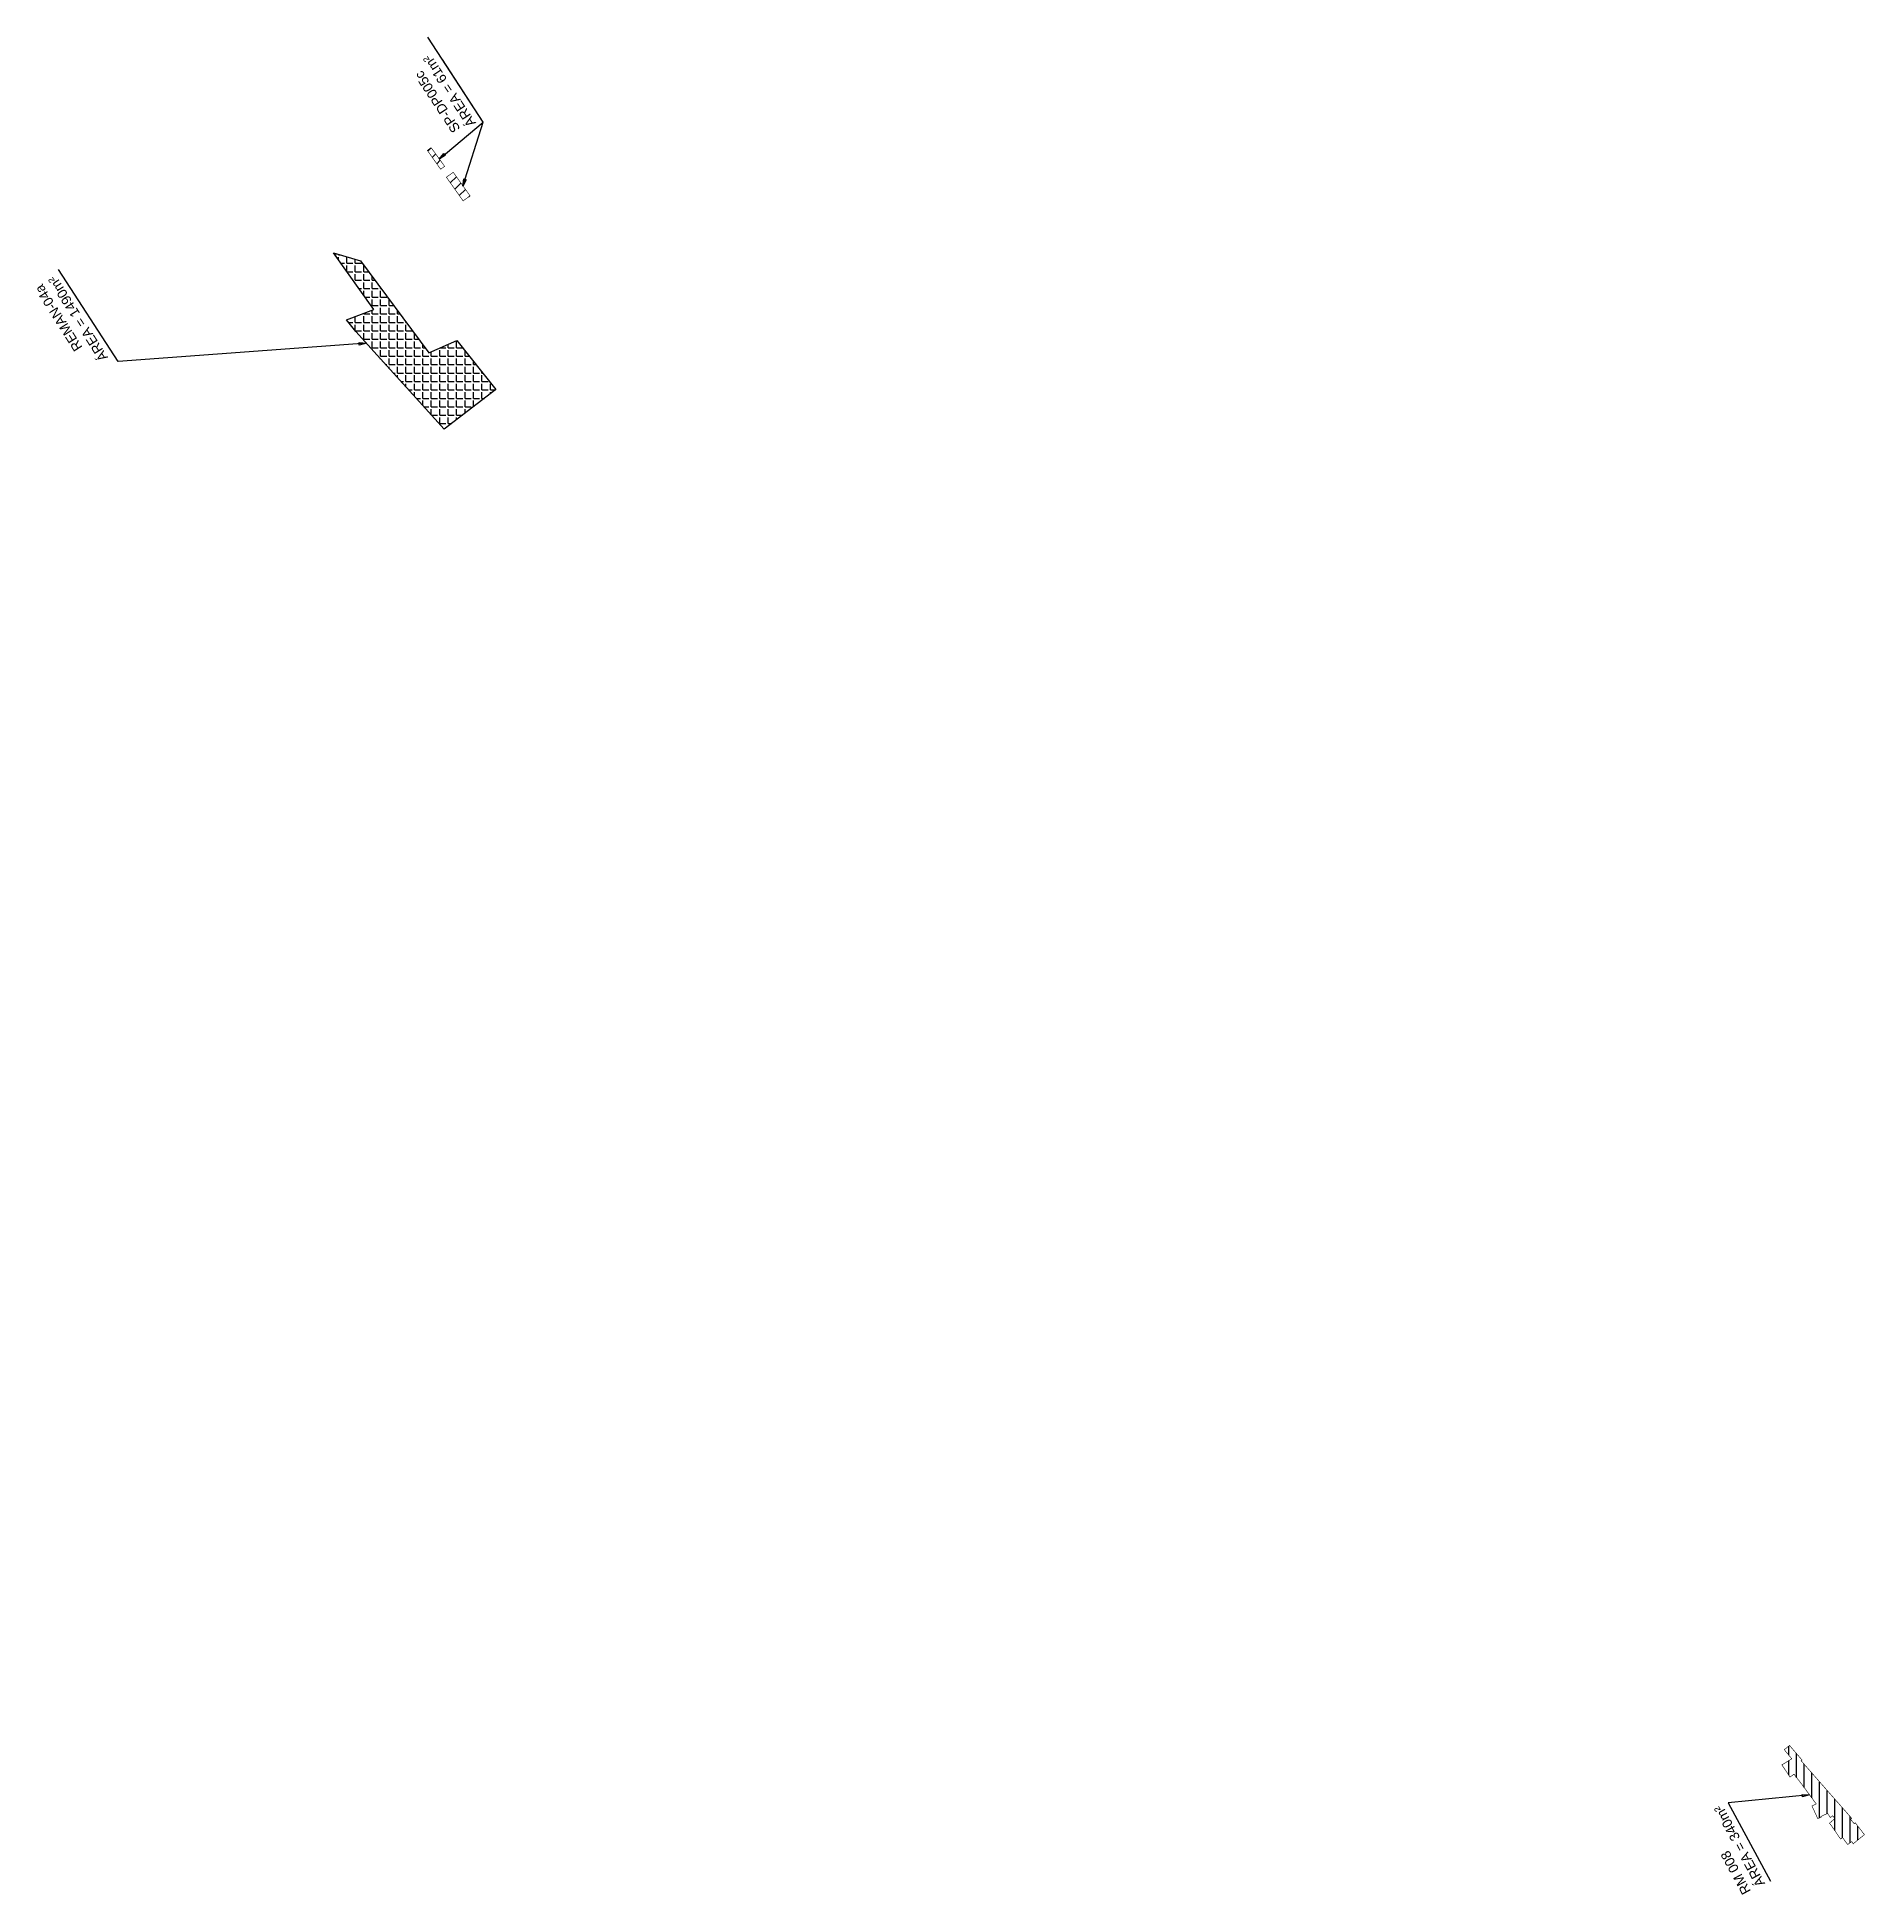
# Model space of a CAD drawing. Header units: metres. Extents: x 287051 to 328239, y 7396995 to 7466021.
# Drawn here: x 320277 to 321033, y 7409589 to 7410358 of the extents above; entities that cross this region are included whole.
import ezdxf

# ---------------------------------------------------------------- set-up
doc = ezdxf.new("R2010")
doc.units = ezdxf.units.M
doc.header["$LTSCALE"] = 10
doc.layers.add('_ÁREA REMANESCENTE', color=7, linetype='Continuous', lineweight=25, true_color=0xdb00db)
for name, color, linetype in [('DESAPROPRIAÇÃO', 160, 'Continuous'), ('DESOCUPAÇÃO', 50, 'Continuous'), ('U-HZ-TEXTO-DESAP', 2, 'Continuous')]:
    doc.layers.add(name, color=color, linetype=linetype)
doc.styles.add('ARIAL', font='arial.ttf')
doc.styles.add('DIM', font='arial.ttf', dxfattribs={"width": 0.8})
doc.dimstyles.new('U-1_2000', dxfattribs={"dimscale": 2, "dimtxt": 1.5, "dimasz": 0.75, "dimexe": 0.75, "dimexo": 0.75, "dimgap": 0.25, "dimtad": 1, "dimzin": 4, "dimtxsty": 'DIM', "dimblk": 'ARCHTICK', "dimcen": 0.7, "dimdle": 0.75, "dimclrd": 256, "dimclre": 256, "dimclrt": 256, "dimaunit": 1, "dimadec": 3, "dimazin": 2, "dimtfac": 1, "dimtofl": 0, "dimtmove": 0, "dimatfit": 3, "dimldrblk": 'CLOSEDBLANK', "dimfxl": 0, "dimtolj": 1, "dimtzin": 0, "dimlwd": -1, "dimlwe": -1, "dimarcsym": 0})

msp = doc.modelspace()

# ---------------------------------------------------------------- texts
at = {"layer": 'U-HZ-TEXTO-DESAP', "color": 2, "linetype": 'Continuous', "lineweight": -3, "char_height": 4, "style": 'ARIAL'}
for s, insert, width, attachment_point, rotation in [('\\pi137.38;{\\C256;\\P\\pi0;                        SP-DP005c\\P                       ÁREA = 61m²}', (320478.68, 7410292.56), 137.3774, 7, 123.38231), ('{\\C256;           REMAN-04a\\P^IÁREA = 1490m²}', (320285.1, 7410259.57), 93.8359, 9, 122.38384), ('{\\C256;RM 008\\PÁREA = 340m²}', (320992.37, 7409593.82), 137.3774, 7, 118.5217)]:
    msp.add_mtext(s, dxfattribs=dict(at, insert=insert, width=width, attachment_point=attachment_point, rotation=rotation))

# ---------------------------------------------------------------- blocks, each defined once
blk = doc.blocks.new('_ArchTick')
at = {"color": 0, "linetype": 'ByBlock', "const_width": 0.15}
blk.add_lwpolyline([(-0.5, -0.5), (0.5, 0.5)], dxfattribs=at)

# ---------------------------------------------------------------- hatches: boundary and pattern name
at = {"layer": '_ÁREA REMANESCENTE'}
h = msp.add_hatch(dxfattribs=at)
h.set_pattern_fill('ANGLE', color=256, scale=0.5)
h.set_pattern_definition([(0, (0, 0), (0, 3.4925), [2.54, -0.9525]), (90, (0, 0), (-3.4925, 2e-16), [2.54, -0.9525])])
h.paths.add_polyline_path([(320399.86, 7410268.6), (320411.11, 7410265.29), (320439.39, 7410227.19), (320450.98, 7410232.35), (320467.08, 7410212), (320445.71, 7410195.64), (320434.06, 7410208.5), (320417.95, 7410226.28), (320409.09, 7410236.05), (320405.3, 7410240.89), (320416.55, 7410245.1)])
at = {"layer": 'DESAPROPRIAÇÃO', "transparency": 33554687}
h = msp.add_hatch(dxfattribs=at)
h.set_pattern_fill('ANSI31', color=256)
h.paths.add_polyline_path([(320449.46, 7410301.93), (320456.44, 7410292.16), (320453.54, 7410290.11), (320446.63, 7410299.88)])
edge = h.paths.add_edge_path()
edge.add_line((320440.31, 7410312.13), (320445.9, 7410304.39))
edge.add_line((320445.9, 7410304.39), (320444.25, 7410303.2))
edge.add_line((320444.25, 7410303.2), (320438.73, 7410311.01))
edge.add_line((320438.73, 7410311.01), (320440.3, 7410312.15))
at = {"layer": 'DESOCUPAÇÃO'}
h = msp.add_hatch(dxfattribs=at)
h.set_pattern_fill('ANSI31', color=256, angle=45)
h.paths.add_polyline_path([(321003.24, 7409645.39), (320999.15, 7409642.87), (321002.54, 7409637.85), (321004.16, 7409639.05), (321007.55, 7409634.65), (321013.36, 7409626.73), (321011.6, 7409625.86), (321014.02, 7409620.64), (321015.42, 7409621.28), (321015.3, 7409621.54), (321018.05, 7409622.81), (321019.22, 7409621.11), (321020.17, 7409621.83), (321021.07, 7409620.63), (321018.86, 7409618.74), (321020.27, 7409616.86), (321023, 7409612.8), (321023.48, 7409612.16), (321024.28, 7409612.77), (321026.37, 7409609.92), (321028.02, 7409611.12), (321028.67, 7409610.23), (321033.3, 7409614.02), (321029.51, 7409618.91), (321029.07, 7409618.57), (321027.57, 7409620.33), (321028.06, 7409620.75), (321017.1, 7409633.19), (321007.14, 7409644.57), (321007.52, 7409644.87), (321002.32, 7409650.9), (321000.14, 7409649.18)])

# ---------------------------------------------------------------- linework, layer by layer
at = {"layer": '_ÁREA REMANESCENTE', "flags": 128}
msp.add_lwpolyline([(320399.86, 7410268.6), (320411.11, 7410265.29), (320439.39, 7410227.19), (320450.98, 7410232.35), (320467.08, 7410212), (320445.71, 7410195.64), (320434.06, 7410208.5), (320417.95, 7410226.28), (320409.09, 7410236.05), (320405.3, 7410240.89), (320416.55, 7410245.1), (320399.86, 7410268.6)], dxfattribs=at)
at = {"layer": 'DESAPROPRIAÇÃO', "transparency": 33554687, "const_width": 0.25, "flags": 128}
for points in [[(320440.31, 7410312.13), (320445.9, 7410304.39), (320444.25, 7410303.2), (320438.73, 7410311.01), (320440.3, 7410312.15)], [(320449.46, 7410301.93), (320456.44, 7410292.16), (320453.54, 7410290.11), (320446.63, 7410299.88), (320449.46, 7410301.93)]]:
    msp.add_lwpolyline(points, dxfattribs=at)
at = {"layer": 'DESOCUPAÇÃO', "const_width": 0.25, "flags": 128}
msp.add_lwpolyline([(321003.24, 7409645.39), (320999.15, 7409642.87), (321002.54, 7409637.85), (321004.16, 7409639.05), (321007.55, 7409634.65), (321013.36, 7409626.73), (321013.36, 7409626.73), (321013.36, 7409626.73), (321013.36, 7409626.73), (321013.36, 7409626.73), (321013.36, 7409626.73), (321013.36, 7409626.73), (321013.36, 7409626.73), (321013.36, 7409626.73), (321011.6, 7409625.86), (321014.02, 7409620.64), (321015.42, 7409621.28), (321015.3, 7409621.54), (321018.05, 7409622.81), (321019.22, 7409621.11), (321020.17, 7409621.83), (321021.07, 7409620.63), (321018.86, 7409618.74), (321020.27, 7409616.86), (321023, 7409612.8), (321023.48, 7409612.16), (321024.28, 7409612.77), (321026.37, 7409609.92), (321028.02, 7409611.12), (321028.67, 7409610.23), (321033.3, 7409614.02), (321029.51, 7409618.91), (321029.07, 7409618.57), (321027.57, 7409620.33), (321028.06, 7409620.75), (321017.1, 7409633.19), (321007.14, 7409644.57), (321007.52, 7409644.87), (321002.32, 7409650.9), (321000.14, 7409649.18)], close=True, dxfattribs=at)

msp.set_redraw_order([(e.dxf.handle, doc.entitydb.next_handle()) for e in msp.query("TEXT MTEXT ATTDEF DIMENSION ARC_DIMENSION")])  # texts and dimensions are drawn at this point

# ---------------------------------------------------------------- leaders
at = {"layer": 'U-HZ-TEXTO-DESAP', "color": 2, "linetype": 'Continuous', "lineweight": -3}
for points in [[(320453.42, 7410296.16), (320461.85, 7410322.62), (320439.01, 7410357.85)], [(320443.58, 7410307.42), (320461.85, 7410322.62), (320444.99, 7410348.63)], [(320413.52, 7410231.16), (320310.77, 7410223.63), (320286.2, 7410261.74)], [(321010.61, 7409630.49), (320976.89, 7409627.17), (320994.43, 7409594.78)]]:
    msp.add_leader(points, dimstyle='U-1_2000', override={"dimscale": 1, "dimasz": 3}, dxfattribs=at)

doc.saveas('drawing.dxf')
